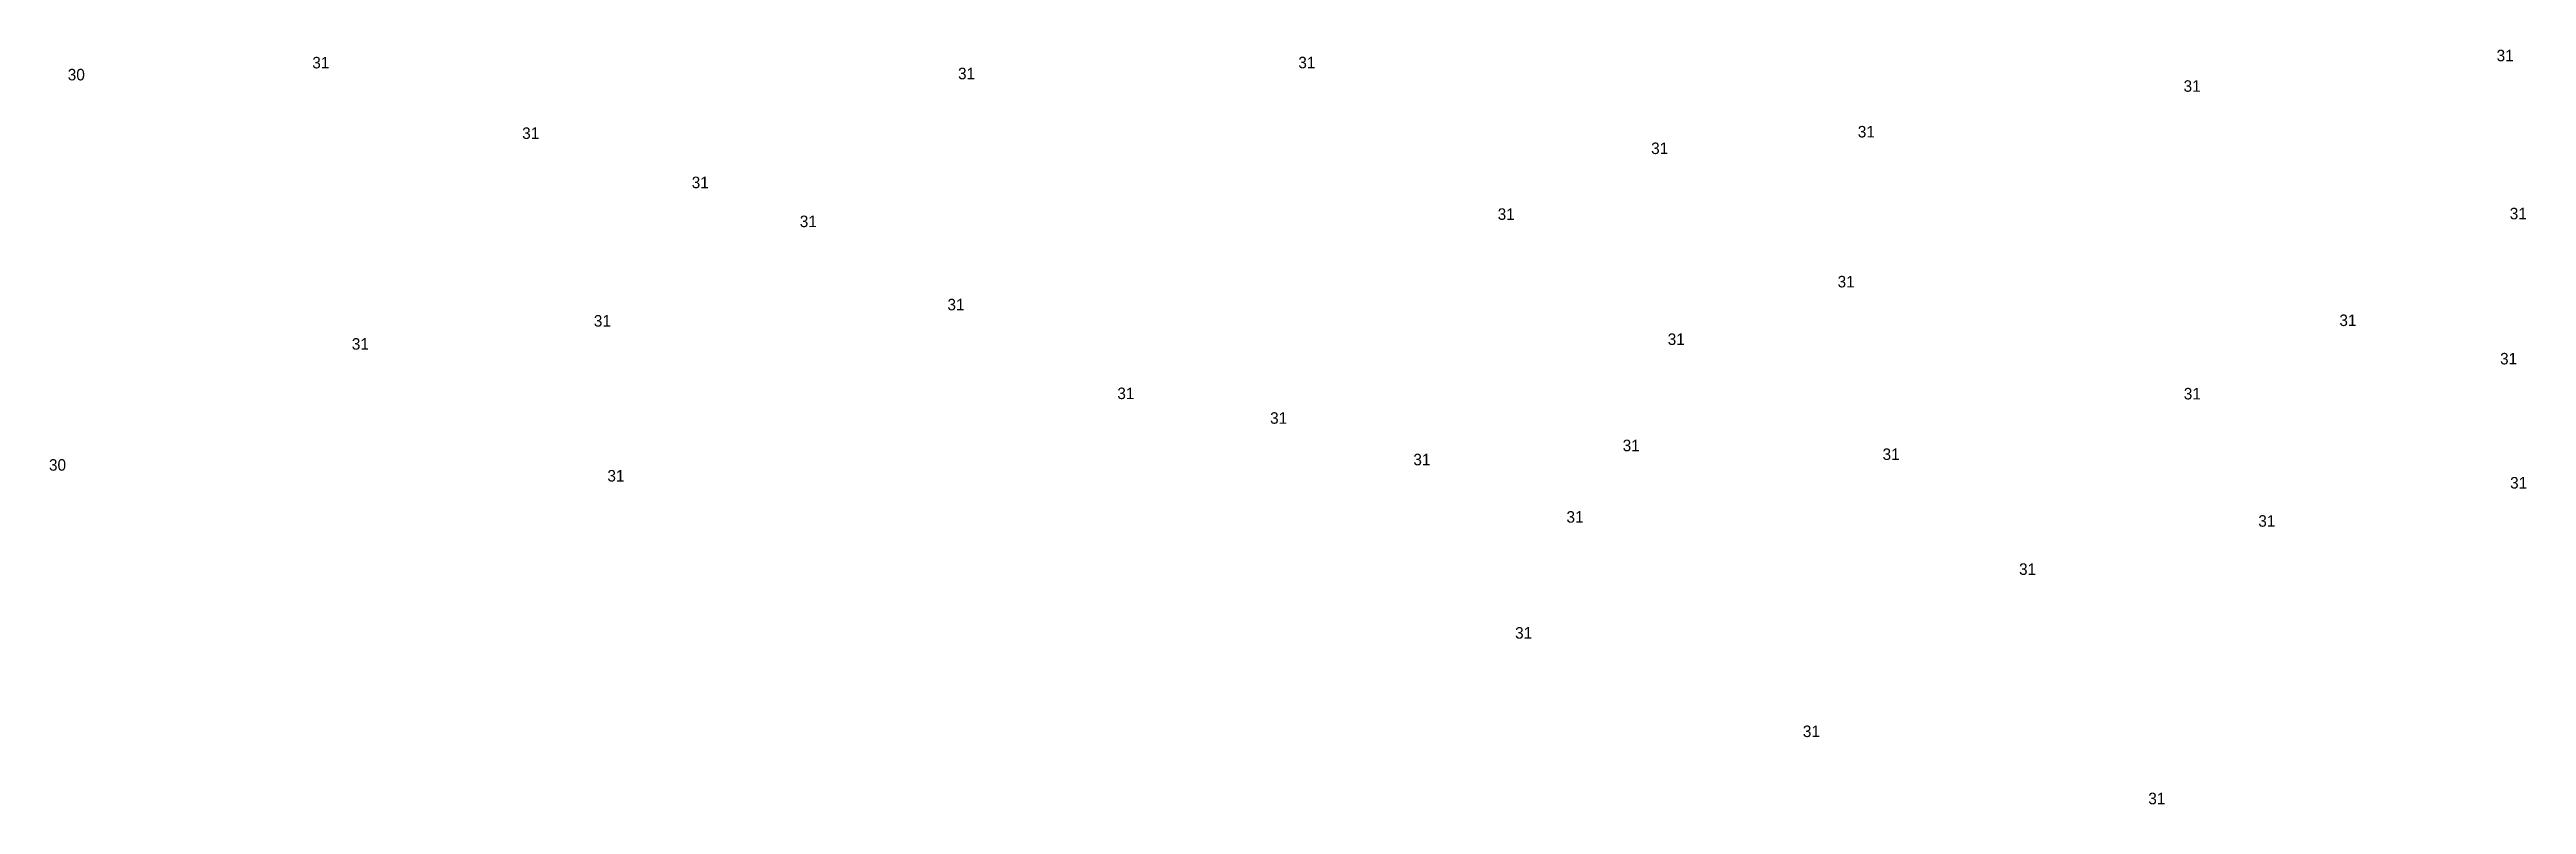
# Model space of a CAD drawing. Extents: x 538696 to 554460, y 1851264 to 1863934.
# Drawn here: x 541997.8 to 542212.8, y 1853667.7 to 1853733.2 of the extents above; entities that cross this region are included whole.
import ezdxf

# ---------------------------------------------------------------- set-up
doc = ezdxf.new("R2010")
doc.units = 0
doc.layers.add('Level 20', color=7, linetype='Continuous')

msp = doc.modelspace()

# ---------------------------------------------------------------- texts
at = {"layer": 'Level 20'}
for s, p in [('31', (542020.59, 1853731.58)), ('31', (542106.19, 1853731.59)), ('31', (542210.22, 1853732.2)), ('30', (541999.36, 1853730.54)), ('31', (542076.65, 1853730.64)), ('31', (542183.04, 1853729.55)), ('31', (542038.81, 1853725.46)), ('31', (542154.76, 1853725.59)), ('31', (542136.82, 1853724.15)), ('31', (542053.53, 1853721.19)), ('31', (542123.5, 1853718.44)), ('31', (542211.36, 1853718.49)), ('31', (542062.91, 1853717.81)), ('31', (542153.01, 1853712.58)), ('31', (542075.73, 1853710.59)), ('31', (542045.03, 1853709.18)), ('31', (542138.26, 1853707.59)), ('31', (542196.57, 1853709.23)), ('31', (542024.02, 1853707.18)), ('31', (542210.52, 1853705.9)), ('31', (542090.48, 1853702.89)), ('31', (542183.06, 1853702.86)), ('31', (542103.74, 1853700.75)), ('31', (542116.18, 1853697.15)), ('31', (542134.35, 1853698.37)), ('31', (542156.91, 1853697.61)), ('30', (541997.73, 1853696.68)), ('31', (542046.21, 1853695.74)), ('31', (542211.39, 1853695.13)), ('31', (542129.47, 1853692.17)), ('31', (542189.53, 1853691.82)), ('31', (542168.76, 1853687.64)), ('31', (542125.01, 1853682.11)), ('31', (542149.99, 1853673.57)), ('31', (542179.98, 1853667.74))]:
    msp.add_text(s, height=1, dxfattribs=at).set_placement(p)

doc.saveas('drawing.dxf')
